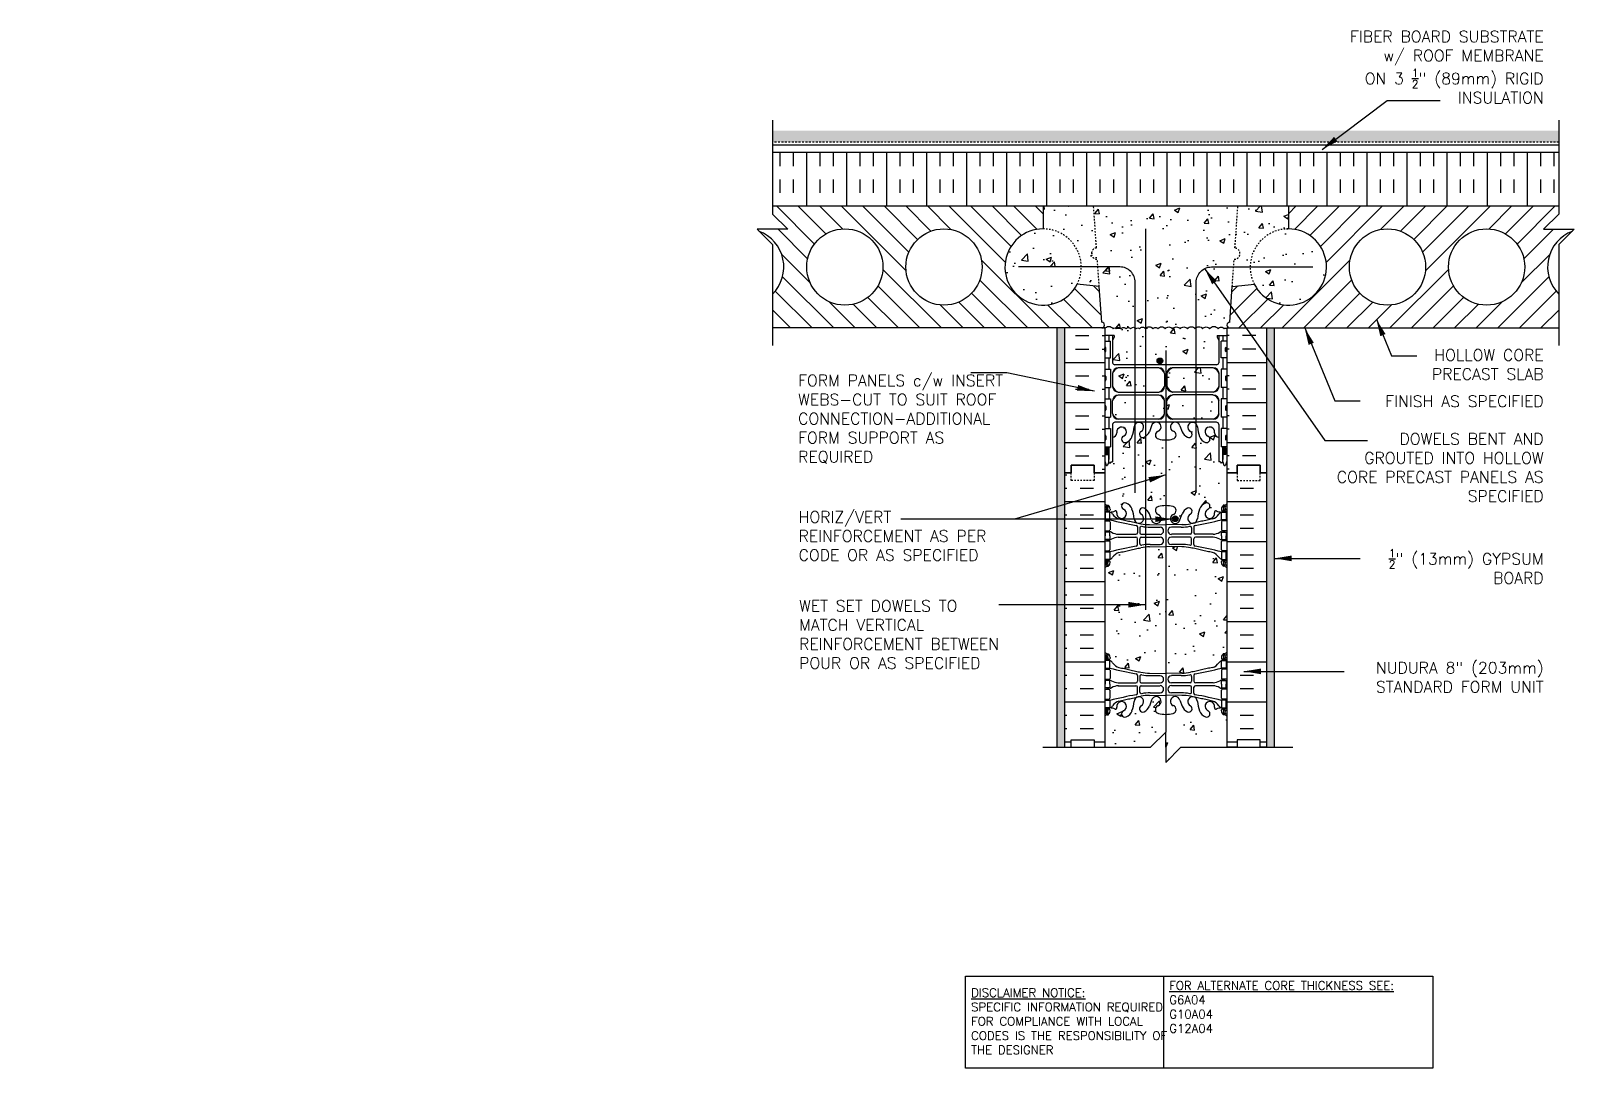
# Model space of a CAD drawing. Header units: inches. Extents: x 108 to 209, y 128 to 196.
import ezdxf

# ---------------------------------------------------------------- set-up
doc = ezdxf.new("R2010")
doc.units = ezdxf.units.IN
doc.header["$LTSCALE"] = 0.5
doc.header["$MEASUREMENT"] = 0
doc.linetypes.add('DASHED2', pattern=[0.375, 0.25, -0.125])
doc.linetypes.add('HIDDEN2', pattern=[0.1875, 0.125, -0.0625])
for name, color, linetype in [('HATCH', 12, 'Continuous'), ('Hidden2', 12, 'HIDDEN2'), ('line25', 2, 'Continuous'), ('LINE3', 3, 'Continuous'), ('LINE50', 5, 'Continuous'), ('LINE9', 9, 'Continuous'), ('TEXT', 4, 'Continuous'), ('Web_Edge', 9, 'Continuous')]:
    doc.layers.add(name, color=color, linetype=linetype)
doc.styles.add('DIM', font='romans.shx', dxfattribs={"width": 0.7})
doc.styles.add('ROMANS', font='romans.shx', dxfattribs={"height": 0.75})
doc.styles.get("Standard").update_dxf_attribs({"font": 'romans.shx', "height": 0.75})
doc.dimstyles.new('ext_12', dxfattribs={"dimscale": 12, "dimtxt": 0.09375, "dimasz": 0.09375, "dimexe": 0.09375, "dimexo": 0.0625, "dimgap": 0.0625, "dimtad": 1, "dimdec": 1, "dimzin": 3, "dimdsep": 46, "dimlunit": 4, "dimtxsty": 'DIM', "dimcen": 0.09, "dimdle": 0.09375, "dimclrt": 4, "dimadec": 0, "dimazin": 0, "dimtfac": 1, "dimtdec": 1, "dimtmove": 2, "dimatfit": 3, "dimfxl": 1, "dimfrac": 2, "dimtolj": 1, "dimtzin": 0, "dimarcsym": 0})
pattern_1 = [(50, (0, 0), (3.5863, -0.31376), [0.375, -4.125]), (355, (0, 0), (-0.693757, 3.76096), [0.3, -3.3]), (100.4514, (0.299, -0.026), (2.892544, 3.4472), [0.3187, -3.50571]), (46.1842, (0, 1), (5.33621, -0.8276), [0.5625, -6.1875]), (96.6356, (0.4447, 0.931), (4.67331, 4.87059), [0.47805, -5.25857]), (351.1842, (0, 1), (4.67331, 4.87059), [0.45, -4.95]), (21, (0.5, 0.75), (2.984535, -2.013094), [0.375, -4.125]), (326, (0.5, 0.75), (1.216577, 3.62575), [0.3, -3.3]), (71.4514, (0.7487, 0.5822), (4.20111, 1.612656), [0.3187, -3.50571]), (37.5, (0, 0), (0.060799, 1.664469), [0, -3.26, 0, -3.35, 0, -3.3125]), (7.5, (0, 0), (1.315348, 1.972059), [0, -1.91, 0, -3.185, 0, -1.2625]), (327.5, (-1.115, 0), (2.669112, -0.1127744), [0, -1.25, 0, -3.9, 0, -5.175]), (317.5, (-1.615, 0), (2.91593, 0.500525), [0, -1.625, 0, -2.59, 0, -3.675])]

msp = doc.modelspace()

# ---------------------------------------------------------------- texts
at = {"layer": 'TEXT', "char_height": 0.75, "style": 'ROMANS'}
for s, insert, width, attachment_point in [('\\A1;FIBER BOARD SUBSTRATE\\Pw/ ROOF MEMBRANE \\PON 3 {\\H0.7x;\\S1/2;}" (89mm) RIGID \\PINSULATION', (207.15, 196.25), 26.1134, 3), ('HOLLOW CORE PRECAST SLAB', (207.15, 175.36), 12.9349, 3), ('FORM PANELS c/w INSERT WEBS-CUT TO SUIT ROOF CONNECTION-ADDITIONAL\\PFORM SUPPORT AS \\PREQUIRED', (158.27, 170.78), 14.5661, 4), ('FINISH AS SPECIFIED', (207.15, 172.33), 15.6784, 3), ('DOWELS BENT AND GROUTED INTO HOLLOW CORE PRECAST PANELS AS SPECIFIED', (207.15, 169.86), 15.4348, 3), ('HORIZ/VERT REINFORCEMENT AS PER CODE OR AS SPECIFIED', (158.3, 164.74), 14.3683, 1), ('\\A1;{\\H0.7x;\\S1/2;}" (13mm) GYPSUM \\PBOARD', (207.15, 162.25), 17.2174, 3), ('WET SET DOWELS TO MATCH VERTICAL REINFORCEMENT BETWEEN POUR OR AS SPECIFIED', (158.33, 156.66), 15.3151, 4), ('NUDURA 8" (203mm) STANDARD FORM UNIT', (207.15, 154.85), 17.2174, 3)]:
    msp.add_mtext(s, dxfattribs=dict(at, insert=insert, width=width, attachment_point=attachment_point))
at = {"layer": 'TEXT', "char_height": 0.5625, "attachment_point": 4}
for s, insert, width in [('{\\LFOR ALTERNATE CORE THICKNESS SEE:\\P}G6A04\\PG10A04\\PG12A04', (182.6, 132.23), 23.333), ('{\\LDISCLAIMER NOTICE:}\\PSPECIFIC INFORMATION REQUIRED FOR COMPLIANCE WITH LOCAL CODES IS THE RESPONSIBILITY OF THE DESIGNER', (169.61, 131.29), 14.0024)]:
    msp.add_mtext(s, dxfattribs=dict(at, insert=insert, width=width))

# ---------------------------------------------------------------- hatches: boundary and pattern name
at = {"layer": 'HATCH'}
h = msp.add_hatch(dxfattribs=at)
h.set_pattern_fill('GRAVEL', color=256, style=0)
h.set_pattern_definition([(228.0128, (0.72, 1), (-7.999998232, -9.000001342), [0.134536, -13.319088]), (184.9697, (0.63, 0.9), (12.0000010515, 0.999991307), [0.230868, -22.855925]), (132.5104, (0.4, 0.88), (9.999990718, -11.000008674), [0.162788, -16.116032]), (267.2737, (0.01, 0.63), (0.999996018, 20.000000295), [0.210238, -20.813558]), (292.8337, (0, 0.42), (-5.0000099054, 11.999996412), [0.206155, -20.409373]), (357.2737, (0.08, 0.23), (-20.000000295, 0.999996018), [0.210238, -20.813558]), (37.6942, (0.29, 0.22), (-13.0000073456, -9.999990405), [0.278029, -27.524849]), (72.2553, (0.51, 0.39), (7.0000107627, 21.999996231), [0.262488, -25.986321]), (121.4296, (0.59, 0.64), (-8.000008234, 12.9999950365), [0.21095, -20.884073]), (175.2364, (0.48, 0.82), (11.000000946, -0.999991533), [0.240832, -11.800763]), (222.3974, (0.24, 0.84), (-12.000007351, -10.999992082), [0.311448, -30.833375]), (138.8141, (1, 0.62), (-7.000002947, 5.999997313), [0.106301, -10.523844]), (171.4692, (0.92, 0.69), (12.999998285, -2.00000791), [0.202237, -20.021511]), (225, (0.72, 0.72), (-1e-16, -1.0000003), [0.141421, -1.272792]), (203.1986, (0.65, 0.84), (4.99999973, 2.000001325), [0.076158, -7.539615]), (291.8014, (0.58, 0.81), (-0.99999991, 3.00000027), [0.107703, -5.277462]), (30.9638, (0.62, 0.71), (2.99999802, 2.00000248), [0.174929, -5.656023]), (161.5651, (0.77, 0.8), (2.00000043, -0.9999984), [0.126491, -3.035787]), (16.3895, (0, 0.81), (10.000002198, 2.99999271), [0.1772, -17.542845]), (70.3462, (0.17, 0.86), (-3.999995247, -11.000002136), [0.148661, -14.717408]), (293.1986, (0.77, 1), (-2.000001325, 4.99999973), [0.152315, -7.463458]), (343.6105, (0.83, 0.86), (-10.000002198, 2.99999271), [0.1772, -17.542845]), (339.444, (0, 0.19), (-5.000001845, 1.999995996), [0.17088, -8.373124]), (294.7751, (0.16, 0.13), (-4.99999219, 11.000003422), [0.143178, -14.174643]), (66.8014, (0.78, 0), (2.000001325, 4.99999973), [0.152315, -7.463458]), (17.354, (0.84, 0.14), (-13.000002019, -3.999994502), [0.167631, -16.595424]), (69.444, (0.29, 0), (-1.999995996, -5.000001845), [0.08544, -8.458564]), (101.3099, (0.72, 0), (-0.99999763, 4.00000075), [0.05099, -5.048029]), (165.9638, (0.71, 0.05), (3.00000055, -0.99999806), [0.206155, -3.91695]), (186.009, (0.51, 0.1), (9.999999751, 0.999999317), [0.19105, -18.913923]), (303.6901, (0.62, 0.62), (-1.00000133, 1.99999956), [0.144222, -3.461329]), (353.1572, (0.7, 0.5), (16.9999993655, -2.000007998), [0.251794, -24.927563]), (60.9454, (0.95, 0.47), (-4.000000027, -7.000000385), [0.102956, -10.192674]), (90, (1, 0.56), (-1, 1), [0.06, -0.94]), (120.2564, (0.49, 0.13), (3.999994887, -7.000002456), [0.138924, -13.75352]), (48.0128, (0.42, 0.25), (7.999998232, 9.000001342), [0.269072, -13.184552]), (0, (0.6, 0.45), (1, 1), [0.26, -0.74]), (325.3048, (0.86, 0.45), (-9.999994259, 7.00000861), [0.158114, -15.653274]), (254.0546, (0.99, 0.36), (-0.99999989, -4.00000013), [0.145602, -7.134508]), (207.646, (0.95, 0.22), (-18.999995807, -10.000007713), [0.237065, -23.469474]), (175.4261, (0.74, 0.11), (-13.0000005583, 0.999994801), [0.250799, -24.829074])])
h.paths.add_polyline_path([(208.15, 189.7), (156.59, 189.7), (156.59, 188.95), (208.15, 188.95)])
h = msp.add_hatch(dxfattribs=at)
h.set_pattern_fill('INSUL', color=256, scale=7, angle=90, style=0)
h.set_pattern_definition([(90, (82.7054, 29.8633), (-2.625, 2e-16), []), (90, (81.8304, 29.8633), (-2.625, 2e-16), [0.875, -0.875]), (90, (80.9554, 29.8633), (-2.625, 2e-16), [0.875, -0.875])])
h.paths.add_polyline_path([(156.59, 188.26), (156.59, 184.76), (208.15, 184.76), (208.15, 188.26)])
h = msp.add_hatch(dxfattribs=at)
h.set_pattern_fill('ANSI31', color=256, scale=8, style=0)
h.set_pattern_definition([(135, (364.2272, 0), (0.7071068, 0.7071068), [])])
h.paths.add_polyline_path([(156.59, 176.76), (156.59, 178.99, 0.545356), (155.72, 183.1), (155.59, 183.23), (156.59, 183.23), (157.59, 183.23), (156.59, 184.23), (156.59, 184.76), (173.33, 184.76), (174.33, 184.76), (174.33, 183.26, 1.788289), (176.56, 179.64), (178.01, 179.48), (178.17, 177.14, -1), (178.17, 176.76)])
h.paths.add_polyline_path([(170.33, 180.76, 1), (165.33, 180.76, 1)], flags=16)
h.paths.add_polyline_path([(163.83, 180.76, 1), (158.83, 180.76, 1)], flags=16)
h = msp.add_hatch(dxfattribs=at)
h.set_pattern_fill('AR-CONC', color=256, scale=0.5)
h.set_pattern_definition(pattern_1)
h.paths.add_polyline_path([(186.14, 167.91), (186.01, 167.91, -0.414214), (185.96, 167.96), (185.96, 167.99), (185.86, 167.99), (185.86, 169.59, -0.380392), (185.57, 169.89, 2.087231), (185.13, 169.66, -1), (184.97, 169.26, -0.21345), (184.58, 169.65, -0.068226), (184.44, 170.27, 1.753171), (183.99, 169.98, -0.940793), (183.79, 169.59, -0.173075), (183.44, 169.96), (183.3, 170.35, 1.612474), (182.87, 169.99, -0.734872), (182.84, 169.48, -0.068475), (182.37, 169.41, -0.068475), (181.9, 169.48, -0.734872), (181.87, 169.99, 1.612474), (181.44, 170.35), (181.3, 169.96, -0.173075), (180.95, 169.59, -0.940793), (180.75, 169.98, 1.753171), (180.3, 170.27, -0.068226), (180.16, 169.65, -0.21345), (179.77, 169.26, -1), (179.61, 169.66, 2.087231), (179.17, 169.89, -0.380397), (178.88, 169.59), (178.88, 167.99), (178.78, 167.99), (178.78, 167.96, -0.414214), (178.73, 167.91), (178.6, 167.91), (178.56, 167.76, -0.6), (178.46, 167.76), (178.37, 168.02), (178.37, 167.26), (178.37, 165.23, 0.088416), (178.52, 165.13), (178.61, 165.13), (178.61, 165.09, -0.249069), (178.72, 164.88), (178.72, 164.82, -0.414214), (178.65, 164.75), (178.61, 164.75), (178.61, 164.68), (178.71, 164.68, 0.085348), (179.04, 164.76, -0.669601), (179.17, 164.64, 2.087231), (179.61, 164.86, -1), (179.77, 165.27, -0.21345), (180.16, 164.88, -0.068226), (180.3, 164.26, 1.753171), (180.75, 164.55, -0.940793), (180.95, 164.94, -0.173075), (181.3, 164.57), (181.44, 164.18, 1.612474), (181.87, 164.54, -0.734872), (181.9, 165.05, -0.068475), (182.37, 165.11, -0.068475), (182.84, 165.05, -0.734872), (182.87, 164.54, 1.612474), (183.3, 164.18), (183.44, 164.57, -0.173075), (183.79, 164.94, -0.940793), (183.99, 164.55, 1.753171), (184.44, 164.26, -0.068226), (184.58, 164.88, -0.21345), (184.97, 165.27, -1), (185.13, 164.86, 2.087231), (185.57, 164.64, -0.669601), (185.7, 164.76, 0.085348), (186.03, 164.68), (186.13, 164.68), (186.13, 164.75), (186.09, 164.75, -0.414214), (186.02, 164.82), (186.02, 164.88, -0.249069), (186.13, 165.09), (186.13, 165.13), (186.22, 165.13, 0.088416), (186.37, 165.23), (186.37, 167.26), (186.37, 168.02), (186.29, 167.76, -0.6), (186.19, 167.76)])
h.paths.add_polyline_path([(182.29, 171.99, 0.225652), (181.92, 172.37), (179.26, 172.37, 0.225652), (178.88, 171.99), (178.88, 171.15, 0.225652), (179.26, 170.78), (181.92, 170.78, 0.225652), (182.29, 171.15)])
h.paths.add_polyline_path([(182.29, 173.77, 0.225652), (181.92, 174.15), (179.26, 174.15, 0.225652), (178.88, 173.77), (178.88, 172.93, 0.225652), (179.26, 172.56), (181.92, 172.56, 0.225652), (182.29, 172.93)])
h.paths.add_polyline_path([(185.86, 173.77, 0.225652), (185.49, 174.15), (182.82, 174.15, 0.225652), (182.45, 173.77), (182.45, 172.93, 0.225652), (182.82, 172.56), (185.49, 172.56, 0.225652), (185.86, 172.93)])
h.paths.add_polyline_path([(185.86, 171.99, 0.225652), (185.49, 172.37), (182.82, 172.37, 0.225652), (182.45, 171.99), (182.45, 171.15, 0.225652), (182.82, 170.78), (185.49, 170.78, 0.225652), (185.86, 171.15)])
h.paths.add_polyline_path([(185.86, 175.95), (185.74, 176.15), (185.74, 176.26), (186.37, 176.26), (186.37, 176.73, 0.434696), (186.21, 176.71, 0.520567), (185.81, 176.71, 0.520567), (185.24, 176.71, 0.520567), (184.79, 176.71, 0.520567), (184.3, 176.71, 0.520567), (183.79, 176.71, 0.497193), (183.32, 176.71, 0.446925), (182.8, 176.71, 0.520567), (182.34, 176.71, 0.520567), (181.86, 176.71, 0.520567), (181.53, 176.71, 0.520567), (181.04, 176.71, 0.520567), (180.65, 176.71, 0.520567), (180.43, 176.71, 0.520567), (180.07, 176.71, 0.520567), (179.77, 176.71, 0.520567), (179.44, 176.71, 0.520567), (179.12, 176.71, 0.520567), (178.93, 176.71, 0.494469), (178.37, 176.73), (178.37, 176.26), (179, 176.26), (179, 176.15), (178.88, 175.95), (178.88, 174.48, 0.268156), (179.04, 174.34), (185.7, 174.34, 0.268138), (185.86, 174.48)])
h.paths.add_polyline_path([(186.73, 179.48), (186.86, 181.27, 0.932515), (186.91, 182.02), (187.1, 184.76), (177.64, 184.76), (177.83, 182.02, 0.932515), (177.88, 181.27), (178.01, 179.48), (178.17, 177.14, -1), (178.17, 176.76), (178.37, 176.76), (178.37, 176.73, -0.494469), (178.93, 176.71, -0.520567), (179.12, 176.71, -0.520567), (179.44, 176.71, -0.520567), (179.77, 176.71, -0.520567), (180.07, 176.71, -0.520567), (180.43, 176.71, -0.520567), (180.65, 176.71, -0.520567), (181.04, 176.71, -0.520567), (181.53, 176.71, -0.520567), (181.86, 176.71, -0.520567), (182.34, 176.71, -0.520567), (182.8, 176.71, -0.446925), (183.32, 176.71, -0.497193), (183.79, 176.71, -0.520567), (184.3, 176.71, -0.520567), (184.79, 176.71, -0.520567), (185.24, 176.71, -0.520567), (185.81, 176.71, -0.520567), (186.21, 176.71, -0.434696), (186.37, 176.73), (186.37, 176.76), (186.57, 176.76, -1), (186.57, 177.14)])
h.paths.add_polyline_path([(174.33, 183.26, 1.788289), (176.56, 179.64, 0.559194)])
h.paths.add_polyline_path([(177.88, 181.27, -0.932515), (177.83, 182.02), (177.64, 184.76), (174.33, 184.76), (174.33, 183.26, -0.559194), (176.56, 179.64), (178.01, 179.48)])
h.paths.add_polyline_path([(190.41, 183.26, 0.559194), (188.18, 179.64, 1.788289)])
h.paths.add_polyline_path([(186.37, 151.3, 0.088416), (186.22, 151.4), (186.13, 151.4), (186.13, 151.44, -0.249069), (186.02, 151.65), (186.02, 151.71, -0.414214), (186.09, 151.78), (186.13, 151.78), (186.13, 151.85), (186.03, 151.85, 0.085348), (185.7, 151.77, -0.669601), (185.57, 151.89, 2.087231), (185.13, 151.66, -1), (184.97, 151.26, -0.21345), (184.58, 151.65, -0.068226), (184.44, 152.27, 1.753171), (183.99, 151.98, -0.940793), (183.79, 151.59, -0.173075), (183.44, 151.96), (183.3, 152.35, 1.612474), (182.87, 151.99, -0.734872), (182.84, 151.48, -0.068475), (182.37, 151.41, -0.068475), (181.9, 151.48, -0.734872), (181.87, 151.99, 1.612474), (181.44, 152.35), (181.3, 151.96, -0.173075), (180.95, 151.59, -0.940793), (180.75, 151.98, 1.753171), (180.3, 152.27, -0.068226), (180.16, 151.65, -0.21345), (179.77, 151.26, -1), (179.61, 151.66, 2.087231), (179.17, 151.89, -0.669601), (179.04, 151.77, 0.085348), (178.71, 151.85), (178.61, 151.85), (178.61, 151.78), (178.65, 151.78, -0.414214), (178.72, 151.71), (178.72, 151.65, -0.249069), (178.61, 151.44), (178.61, 151.4), (178.52, 151.4, 0.088416), (178.37, 151.3), (178.37, 149.26), (181.37, 149.26), (182.37, 150.26), (182.37, 149.26), (182.37, 148.26), (183.37, 149.26), (186.37, 149.26)])
edge = h.paths.add_edge_path()
edge.add_arc((186.02, 160.68), 0.5, 46.2109, 66.4218)
edge.add_line((186.22, 161.14), (186.13, 161.14))
edge.add_line((186.13, 161.14), (186.13, 161.18))
edge.add_arc((186.27, 161.38), 0.25, 180, 235.9442, ccw=False)
edge.add_line((186.02, 161.38), (186.02, 161.45))
edge.add_arc((186.09, 161.45), 0.0625, 90, 180, ccw=False)
edge.add_line((186.09, 161.51), (186.13, 161.51))
edge.add_line((186.13, 161.51), (186.13, 161.58))
edge.add_line((186.13, 161.58), (186.03, 161.58))
edge.add_arc((186.15, 161.93), 0.364, 214.9775, 250.3387, ccw=False)
edge.add_arc((185.23, 161.32), 0.743, 32.7919, 73.8107)
edge.add_spline(control_points=[(185.44, 162.03), (184, 162.35)], knot_values=[0, 0, 1, 1], degree=1, periodic=0)
edge.add_arc((183.44, 159.42), 2.98, 79.2546, 90.0995)
edge.add_line((183.44, 162.4), (182.37, 162.42))
edge.add_line((182.37, 162.42), (181.3, 162.4))
edge.add_arc((181.3, 159.42), 2.98, 89.9005, 100.7454)
edge.add_spline(control_points=[(180.74, 162.35), (179.3, 162.03)], knot_values=[0, 0, 1, 1], degree=1, periodic=0)
edge.add_arc((179.51, 161.32), 0.743, 106.1893, 147.2081)
edge.add_arc((178.59, 161.93), 0.364, 289.6613, 325.0225, ccw=False)
edge.add_line((178.71, 161.58), (178.61, 161.58))
edge.add_line((178.61, 161.58), (178.61, 161.51))
edge.add_line((178.61, 161.51), (178.65, 161.51))
edge.add_arc((178.65, 161.45), 0.0625, 0, 90, ccw=False)
edge.add_line((178.72, 161.45), (178.72, 161.38))
edge.add_arc((178.47, 161.38), 0.25, 304.0558, 360, ccw=False)
edge.add_line((178.61, 161.18), (178.61, 161.14))
edge.add_line((178.61, 161.14), (178.52, 161.14))
edge.add_arc((178.72, 160.68), 0.5, 113.5782, 133.7891)
edge.add_line((178.37, 161.04), (178.37, 155.49))
edge.add_arc((178.72, 155.85), 0.5, 226.2109, 246.4218)
edge.add_line((178.52, 155.39), (178.61, 155.39))
edge.add_line((178.61, 155.39), (178.61, 155.35))
edge.add_arc((178.47, 155.15), 0.25, 0, 55.9442, ccw=False)
edge.add_line((178.72, 155.15), (178.72, 155.08))
edge.add_arc((178.65, 155.08), 0.0625, -90, 0, ccw=False)
edge.add_line((178.65, 155.02), (178.61, 155.02))
edge.add_line((178.61, 155.02), (178.61, 154.95))
edge.add_line((178.61, 154.95), (178.71, 154.95))
edge.add_arc((178.59, 154.6), 0.364, 34.9775, 70.3387, ccw=False)
edge.add_arc((179.51, 155.21), 0.743, 212.7919, 253.8107)
edge.add_spline(control_points=[(179.3, 154.5), (180.74, 154.18)], knot_values=[0, 0, 1, 1], degree=1, periodic=0)
edge.add_arc((181.3, 157.11), 2.98, 259.2546, 270.0995)
edge.add_line((181.3, 154.13), (182.37, 154.11))
edge.add_line((182.37, 154.11), (183.44, 154.13))
edge.add_arc((183.44, 157.11), 2.98, 269.9005, 280.7454)
edge.add_spline(control_points=[(184, 154.18), (185.44, 154.5)], knot_values=[0, 0, 1, 1], degree=1, periodic=0)
edge.add_arc((185.23, 155.21), 0.743, 286.1893, 327.2081)
edge.add_arc((186.15, 154.6), 0.364, 109.6613, 145.0225, ccw=False)
edge.add_line((186.03, 154.95), (186.13, 154.95))
edge.add_line((186.13, 154.95), (186.13, 155.02))
edge.add_line((186.13, 155.02), (186.09, 155.02))
edge.add_arc((186.09, 155.08), 0.0625, 180, 270, ccw=False)
edge.add_line((186.02, 155.08), (186.02, 155.15))
edge.add_arc((186.27, 155.15), 0.25, 124.0558, 180, ccw=False)
edge.add_line((186.13, 155.35), (186.13, 155.39))
edge.add_line((186.13, 155.39), (186.22, 155.39))
edge.add_arc((186.02, 155.85), 0.5, 293.5782, 313.7891)
edge.add_line((186.37, 155.49), (186.37, 161.04))
h = msp.add_hatch(dxfattribs=at)
h.set_pattern_fill('ANSI31', color=256, scale=8, style=0)
h.set_pattern_definition([(45, (0.5133, 0), (-0.7071068, 0.7071068), [])])
h.paths.add_polyline_path([(208.15, 176.76), (208.15, 178.99, -0.545356), (209.03, 183.1), (209.15, 183.23), (208.15, 183.23), (207.15, 183.23), (208.15, 184.23), (208.15, 184.76), (191.41, 184.76), (190.41, 184.76), (190.41, 183.26, -1.788289), (188.18, 179.64), (186.73, 179.48), (186.57, 177.14, 1), (186.57, 176.76)])
h.paths.add_polyline_path([(194.41, 180.76, -1), (199.41, 180.76, -1)], flags=16)
h.paths.add_polyline_path([(200.91, 180.76, -1), (205.91, 180.76, -1)], flags=16)
h = msp.add_hatch(dxfattribs=at)
h.set_pattern_fill('AR-CONC', color=256, scale=0.5)
h.set_pattern_definition(pattern_1)
h.paths.add_polyline_path([(190.41, 184.76), (187.1, 184.76), (186.91, 182.02, -0.932515), (186.86, 181.27), (186.73, 179.48), (188.18, 179.64, -0.559194), (190.41, 183.26)])
h = msp.add_hatch(dxfattribs=at)
h.set_pattern_fill('AR-SAND', color=256, scale=0.25, style=0)
h.set_pattern_definition([(142.5, (351.20397, 8.65817), (0.01574834, 0.48170594), [0, -0.38, 0, -0.425, 0, -0.40625]), (172.5, (351.204, 8.6582), (-0.4424442, 0.7055365), [0, -0.205, 0, -0.3425, 0, -0.13125]), (212.5, (351.51147, 8.65817), (-0.7785355, 0.00141476), [0, -0.125, 0, -0.45, 0, -0.5875]), (222.5, (351.5115, 8.6582), (-0.7515317, 0.2194189), [0, -0.0625, 0, -0.295, 0, -0.3375])])
h.paths.add_polyline_path([(175.75, 167.21), (175.75, 149.26), (175.25, 149.26), (175.25, 176.76), (175.75, 176.76)])
h = msp.add_hatch(dxfattribs=at)
h.set_pattern_fill('INSUL', color=256, scale=7, style=0)
h.set_pattern_definition([(0, (-2747.7913, -229.745), (0, 2.625), []), (0, (-2747.7913, -228.87), (0, 2.625), [0.875, -0.875]), (0, (-2747.7913, -227.995), (0, 2.625), [0.875, -0.875])])
h.paths.add_polyline_path([(178.37, 176.76), (175.75, 176.76), (175.75, 167.26), (176.18, 167.26), (176.18, 167.76), (177.68, 167.76), (177.68, 167.26), (178.37, 167.26)])
h = msp.add_hatch(dxfattribs=at)
h.set_pattern_fill('INSUL', color=256, scale=7, style=0)
h.set_pattern_definition([(180, (3112.5319, -229.745), (0, 2.625), []), (180, (3112.5319, -228.87), (0, 2.625), [0.875, -0.875]), (180, (3112.5319, -227.995), (0, 2.625), [0.875, -0.875])])
h.paths.add_polyline_path([(189, 176.76), (186.37, 176.76), (186.37, 167.26), (187.06, 167.26), (187.06, 167.76), (188.56, 167.76), (188.56, 167.26), (189, 167.26)])
h = msp.add_hatch(dxfattribs=at)
h.set_pattern_fill('AR-SAND', color=256, scale=0.25, style=0)
h.set_pattern_definition([(37.5, (13.5366, 8.65817), (-0.01574834, 0.48170594), [0, -0.38, 0, -0.425, 0, -0.40625]), (7.5, (13.5366, 8.6582), (0.4424442, 0.7055365), [0, -0.205, 0, -0.3425, 0, -0.13125]), (327.5, (13.2291, 8.65817), (0.7785355, 0.00141476), [0, -0.125, 0, -0.45, 0, -0.5875]), (317.5, (13.2291, 8.6582), (0.7515317, 0.2194189), [0, -0.0625, 0, -0.295, 0, -0.3375])])
h.paths.add_polyline_path([(189, 167.21), (189, 149.26), (189.5, 149.26), (189.5, 176.76), (189, 176.76)])
h = msp.add_hatch(dxfattribs=at)
h.set_pattern_fill('INSUL', color=256, scale=7, style=0)
h.paths.add_polyline_path([(189, 167.26), (188.56, 167.26), (188.56, 166.76), (187.06, 166.76), (187.06, 167.26), (186.37, 167.26), (186.37, 149.26), (187.06, 149.26), (187.06, 149.76), (188.56, 149.76), (188.56, 149.26), (189, 149.26)])
h.paths.add_polyline_path([(178.37, 167.26), (177.68, 167.26), (177.68, 166.76), (176.18, 166.76), (176.18, 167.26), (175.75, 167.26), (175.75, 149.26), (176.18, 149.26), (176.18, 149.76), (177.68, 149.76), (177.68, 149.26), (178.37, 149.26)])
h = msp.add_hatch(dxfattribs=at)
h.set_pattern_fill('AR-CONC', color=256, scale=0.5, style=0)
h.paths.add_polyline_path([(108.21, 154.9), (107.96, 154.9), (107.96, 152.83), (108.21, 152.89)])
at = {"layer": 'LINE3'}
h = msp.add_hatch(color=256, dxfattribs=at)
h.paths.add_polyline_path([(182.17, 174.63, 0.831395), (181.8, 174.63)])
h.paths.add_polyline_path([(182.17, 174.6, 0.045935), (182.17, 174.63), (181.8, 174.63, 0.045935), (181.8, 174.6, 1)])
h = msp.add_hatch(color=256, dxfattribs=at)
h.paths.add_polyline_path([(183.18, 164.29, 0.831395), (182.81, 164.29)])
h.paths.add_polyline_path([(183.18, 164.25, 0.045935), (183.18, 164.29), (182.81, 164.29, 0.045935), (182.81, 164.25, 1)])

# ---------------------------------------------------------------- linework, layer by layer
at = {"layer": 'HATCH'}
msp.add_lwpolyline([(178.35, 176.71, -0.520567), (178.93, 176.71, -0.520567), (179.12, 176.71, -0.520567), (179.44, 176.71, -0.520567), (179.77, 176.71, -0.520567), (180.07, 176.71, -0.520567), (180.43, 176.71, -0.520567), (180.65, 176.71, -0.520567), (181.04, 176.71, -0.520567), (181.53, 176.71, -0.520567), (181.86, 176.71, -0.520567), (182.34, 176.71, -0.520567), (182.8, 176.71, -0.446925), (183.32, 176.71, -0.497193), (183.79, 176.71, -0.520567), (184.3, 176.71, -0.520567), (184.79, 176.71, -0.520567), (185.24, 176.71, -0.520567), (185.81, 176.71, -0.520567), (186.21, 176.71, -0.434696), (186.37, 176.73, -0.434696)], format="xyb", dxfattribs=at)
at = {"layer": 'Hidden2'}
for p, q in [((177.83, 182.02), (177.64, 184.76)), ((186.91, 182.02), (187.1, 184.76)), ((178.01, 179.48), (177.88, 181.27)), ((186.73, 179.48), (186.86, 181.27))]:
    msp.add_line(p, q, dxfattribs=at)
for centre, radius, start, end in [((174.33, 180.76), 2.5, 333.1454, 90), ((190.41, 180.76), 2.5, 90, 206.8546), ((177.88, 181.64), 0.375, 98, 270), ((186.86, 181.64), 0.375, 270, 82)]:
    msp.add_arc(centre, radius, start, end, dxfattribs=at)
at = {"layer": 'line25'}
for p, q in [((156.59, 184.76), (208.15, 184.76)), ((174.33, 184.76), (174.33, 183.26)), ((190.41, 184.76), (190.41, 183.26)), ((178.01, 179.48), (176.56, 179.64)), ((178.17, 177.14), (178.01, 179.48)), ((186.57, 177.14), (186.73, 179.48)), ((186.73, 179.48), (188.18, 179.64)), ((177.17, 176.76), (156.59, 176.76)), ((178.37, 176.76), (156.59, 176.76)), ((178.37, 176.76), (178.37, 167.26)), ((186.37, 176.76), (208.15, 176.76)), ((186.37, 176.76), (186.37, 167.26)), ((187.57, 176.76), (208.15, 176.76)), ((178.37, 175.89), (178.74, 175.89)), ((178.74, 174.81), (178.74, 175.89)), ((186.37, 175.89), (186.01, 175.89)), ((186.01, 174.81), (186.01, 175.89)), ((178.37, 174.81), (178.74, 174.81)), ((178.37, 174.06), (178.74, 174.06)), ((178.74, 174.06), (178.74, 172.86)), ((186.37, 174.81), (186.01, 174.81)), ((186.37, 174.06), (186.01, 174.06)), ((186.01, 174.06), (186.01, 172.86)), ((178.37, 172.86), (178.74, 172.86)), ((178.37, 172.11), (178.74, 172.11)), ((178.74, 172.11), (178.74, 170.91)), ((186.37, 172.86), (186.01, 172.86)), ((186.37, 172.11), (186.01, 172.11)), ((186.01, 172.11), (186.01, 170.91)), ((178.37, 170.91), (178.74, 170.91)), ((178.37, 170.16), (178.74, 170.16)), ((178.74, 170.16), (178.74, 168.96)), ((186.37, 170.91), (186.01, 170.91)), ((186.37, 170.16), (186.01, 170.16)), ((186.01, 170.16), (186.01, 168.96)), ((178.37, 168.96), (178.74, 168.96)), ((186.37, 168.96), (186.01, 168.96)), ((178.37, 167.26), (178.37, 149.26)), ((186.37, 167.26), (186.37, 149.26))]:
    msp.add_line(p, q, dxfattribs=at)
msp.add_lwpolyline([(208.15, 188.26), (156.59, 188.26)], dxfattribs=at)
for centre in [(161.33, 180.76), (167.83, 180.76), (196.91, 180.76), (203.41, 180.76)]:
    msp.add_circle(centre, 2.5, dxfattribs=at)
for centre, radius, start, end in [((174.33, 180.76), 2.5, 90, 333.1454), ((190.41, 180.76), 2.5, 206.8546, 90), ((154.83, 180.76), 2.5, 314.8262, 69.2506), ((209.91, 180.76), 2.5, 110.7494, 225.1738), ((178.17, 176.95), 0.188, 270, 90), ((186.57, 176.95), 0.188, 90, 270)]:
    msp.add_arc(centre, radius, start, end, dxfattribs=at)
at = {"layer": 'LINE3'}
for p, q in [((181.05, 183.26), (181.05, 158.27)), ((182.37, 175.29), (182.37, 150.26))]:
    msp.add_line(p, q, dxfattribs=at)
for points in [[(180.37, 165.95), (180.37, 179.76, 0.414214), (179.37, 180.76), (172.72, 180.76)], [(184.37, 165.95), (184.37, 179.76, -0.414214), (185.37, 180.76), (192.02, 180.76)]]:
    msp.add_lwpolyline(points, format="xyb", dxfattribs=at)
for centre in [(181.99, 174.6), (182.99, 164.25)]:
    msp.add_circle(centre, 0.188, dxfattribs=at)
at = {"layer": 'LINE50', "color": 9, "linetype": 'DASHED2'}
msp.add_line((208.15, 188.95), (156.59, 188.95), dxfattribs=at)
at = {"layer": 'LINE50'}
for p, q in [((175.75, 167.26), (175.75, 176.76)), ((189, 167.21), (189, 176.76)), ((175.75, 149.26), (175.75, 167.26)), ((189, 149.26), (189, 167.26))]:
    msp.add_line(p, q, dxfattribs=at)
for points in [[(178.37, 167.26), (177.68, 167.26), (177.68, 167.76), (176.18, 167.76), (176.18, 167.26), (175.75, 167.26)], [(175.75, 167.26), (176.18, 167.26), (176.18, 167.76), (177.68, 167.76), (177.68, 167.26), (178.37, 167.26)], [(186.37, 167.26), (187.06, 167.26), (187.06, 167.76), (188.56, 167.76), (188.56, 167.26), (189, 167.26)], [(189, 167.26), (188.56, 167.26), (188.56, 167.76), (187.06, 167.76), (187.06, 167.26), (186.37, 167.26)], [(175.75, 149.26), (176.18, 149.26), (176.18, 149.76), (177.68, 149.76), (177.68, 149.26), (178.37, 149.26)], [(189, 149.26), (188.56, 149.26), (188.56, 149.76), (187.06, 149.76), (187.06, 149.26), (186.37, 149.26)]]:
    msp.add_lwpolyline(points, dxfattribs=at)
at = {"layer": 'LINE9'}
for p, q in [((175.25, 149.26), (175.25, 176.76)), ((189.5, 149.26), (189.5, 176.76)), ((178.37, 175.24), (178.37, 175.46)), ((178.37, 175.4), (178.37, 175.4)), ((178.37, 175.29), (178.37, 175.29)), ((178.41, 175.5), (178.41, 175.5)), ((178.41, 175.2), (178.41, 175.2)), ((178.45, 175.24), (178.45, 175.46)), ((186.29, 175.24), (186.29, 175.46)), ((186.33, 175.5), (186.33, 175.5)), ((186.33, 175.2), (186.33, 175.2)), ((186.37, 175.24), (186.37, 175.46)), ((186.37, 175.4), (186.37, 175.4)), ((186.37, 175.29), (186.37, 175.29)), ((178.37, 173.57), (178.37, 173.35)), ((178.37, 173.51), (178.37, 173.51)), ((178.37, 173.4), (178.37, 173.4)), ((178.41, 173.61), (178.41, 173.61)), ((178.41, 173.31), (178.41, 173.31)), ((178.45, 173.57), (178.45, 173.35)), ((186.29, 173.57), (186.29, 173.35)), ((186.33, 173.61), (186.33, 173.61)), ((186.33, 173.31), (186.33, 173.31)), ((186.37, 173.57), (186.37, 173.35)), ((186.37, 173.51), (186.37, 173.51)), ((186.37, 173.4), (186.37, 173.4)), ((178.37, 171.62), (178.37, 171.4)), ((178.37, 171.56), (178.37, 171.56)), ((178.37, 171.45), (178.37, 171.45)), ((178.41, 171.36), (178.41, 171.36)), ((178.45, 171.62), (178.45, 171.4)), ((186.29, 171.62), (186.29, 171.4)), ((186.33, 171.36), (186.33, 171.36)), ((186.37, 171.62), (186.37, 171.4)), ((186.37, 171.56), (186.37, 171.56)), ((186.37, 171.45), (186.37, 171.45)), ((178.37, 169.67), (178.37, 169.45)), ((178.37, 169.61), (178.37, 169.61)), ((178.37, 169.5), (178.37, 169.5)), ((178.41, 169.71), (178.41, 169.71)), ((178.41, 169.41), (178.41, 169.41)), ((178.45, 169.67), (178.45, 169.45)), ((186.29, 169.67), (186.29, 169.45)), ((186.33, 169.71), (186.33, 169.71)), ((186.33, 169.41), (186.33, 169.41)), ((186.37, 169.67), (186.37, 169.45)), ((186.37, 169.61), (186.37, 169.61)), ((186.37, 169.5), (186.37, 169.5)), ((182.37, 150.26), (181.37, 149.26)), ((182.37, 149.26), (182.37, 150.26)), ((174.32, 149.26), (181.37, 149.26)), ((182.37, 149.26), (182.37, 148.26)), ((182.37, 148.26), (183.37, 149.26)), ((183.37, 149.26), (190.71, 149.26))]:
    msp.add_line(p, q, dxfattribs=at)
for points in [[(156.59, 190.38), (156.59, 184.23), (157.59, 183.23), (156.59, 183.23), (155.59, 183.23), (156.59, 182.23), (156.59, 175.61)], [(208.15, 190.38), (208.15, 184.23), (207.15, 183.23), (208.15, 183.23), (209.15, 183.23), (208.15, 182.23), (208.15, 175.61)], [(208.15, 188.76), (156.59, 188.76)]]:
    msp.add_lwpolyline(points, dxfattribs=at)
at = {"layer": 'LINE9', "linetype": 'DASHED2', "ltscale": 0.15}
for points in [[(177.68, 167.26), (177.68, 167.26), (177.68, 166.76), (176.18, 166.76), (176.18, 167.26), (176.18, 167.26)], [(177.68, 167.26), (177.68, 167.26), (177.68, 166.76), (176.18, 166.76), (176.18, 167.26), (176.18, 167.26)], [(187.06, 167.26), (187.06, 167.26), (187.06, 166.76), (188.56, 166.76), (188.56, 167.26), (188.56, 167.26)], [(187.06, 167.26), (187.06, 167.26), (187.06, 166.76), (188.56, 166.76), (188.56, 167.26), (188.56, 167.26)]]:
    msp.add_lwpolyline(points, dxfattribs=at)
at = {"layer": 'LINE9'}
for centre, start, end in [((178.41, 175.46), 90, 180), ((178.41, 175.24), 180, 270), ((178.41, 175.46), 360, 90), ((178.41, 175.24), 270, 0), ((186.33, 175.46), 90, 180), ((186.33, 175.24), 180, 270), ((186.33, 175.46), 0, 90), ((186.33, 175.24), 270, 0), ((178.41, 173.57), 90, 180), ((178.41, 173.35), 180, 270), ((178.41, 173.57), 0, 90), ((178.41, 173.35), 270, 0), ((186.33, 173.57), 90, 180), ((186.33, 173.35), 180, 270), ((186.33, 173.57), 360, 90), ((186.33, 173.35), 270, 0), ((178.41, 171.62), 90, 180), ((178.41, 171.4), 180, 270), ((178.41, 171.62), 0, 90), ((178.41, 171.4), 270, 0), ((186.33, 171.62), 90, 180), ((186.33, 171.4), 180, 270), ((186.33, 171.62), 360, 90), ((186.33, 171.4), 270, 0), ((178.41, 169.67), 90, 180), ((178.41, 169.45), 180, 270), ((178.41, 169.67), 0, 90), ((178.41, 169.45), 270, 0), ((186.33, 169.67), 90, 180), ((186.33, 169.45), 180, 270), ((186.33, 169.67), 360, 90), ((186.33, 169.45), 270, 0)]:
    msp.add_arc(centre, 0.04, start, end, dxfattribs=at)
at = {"layer": 'TEXT'}
msp.add_lwpolyline([(169.24, 134.26), (182.22, 134.26), (182.22, 128.22), (169.24, 128.22)], close=True, dxfattribs=at)
msp.add_lwpolyline([(182.22, 134.26), (199.88, 134.26), (199.88, 128.22), (182.22, 128.22)], dxfattribs=at)
at = {"layer": 'Web_Edge'}
for p, q in [((179, 176.26), (178.37, 176.26)), ((178.88, 176.26), (178.88, 174.48)), ((179, 176.15), (178.88, 175.95)), ((179, 176.15), (178.88, 175.95)), ((179, 176.26), (179, 176.15)), ((179, 176.26), (179, 176.15)), ((185.74, 176.26), (186.37, 176.26)), ((185.74, 176.26), (185.74, 176.15)), ((185.74, 176.26), (185.74, 176.15)), ((185.74, 176.15), (185.86, 175.95)), ((185.74, 176.15), (185.86, 175.95)), ((185.86, 176.26), (185.86, 174.48)), ((185.7, 174.34), (179.04, 174.34)), ((181.92, 174.15), (179.26, 174.15)), ((185.49, 174.15), (182.82, 174.15)), ((178.88, 173.77), (178.88, 172.93)), ((182.29, 173.77), (182.29, 172.93)), ((182.45, 173.77), (182.45, 172.93)), ((185.86, 173.77), (185.86, 172.93)), ((179.26, 172.56), (181.92, 172.56)), ((179.26, 172.37), (181.92, 172.37)), ((185.49, 172.56), (182.82, 172.56)), ((185.49, 172.37), (182.82, 172.37)), ((178.88, 171.15), (178.88, 171.99)), ((182.29, 171.15), (182.29, 171.99)), ((182.45, 171.15), (182.45, 171.99)), ((185.86, 171.15), (185.86, 171.99)), ((178.88, 170.44), (178.88, 167.99)), ((185.7, 170.59), (179.04, 170.59)), ((181.92, 170.78), (179.26, 170.78)), ((181.44, 170.35), (181.3, 169.96)), ((185.49, 170.78), (182.82, 170.78)), ((183.3, 170.35), (183.44, 169.96)), ((185.86, 170.44), (185.86, 167.99)), ((178.37, 168.02), (178.46, 167.76)), ((178.63, 167.99), (178.56, 167.76)), ((178.63, 167.99), (178.63, 168.96)), ((178.78, 167.99), (178.88, 167.99)), ((178.78, 167.99), (178.78, 167.96)), ((185.96, 167.99), (185.86, 167.99)), ((185.96, 167.99), (185.96, 167.96)), ((186.11, 167.99), (186.11, 168.96)), ((186.11, 167.99), (186.19, 167.76)), ((186.37, 168.02), (186.29, 167.76)), ((178.6, 167.91), (178.73, 167.91)), ((178.78, 167.96), (178.78, 167.96)), ((185.96, 167.96), (185.96, 167.96)), ((186.14, 167.91), (186.01, 167.91)), ((178.52, 165.13), (178.61, 165.13)), ((178.61, 165.13), (178.61, 165.09)), ((186.22, 165.13), (186.13, 165.13)), ((186.13, 165.13), (186.13, 165.09)), ((178.37, 164.85), (178.45, 164.85)), ((178.37, 164.75), (178.65, 164.75)), ((178.37, 164.11), (178.65, 164.11)), ((178.52, 164.75), (178.52, 164.68)), ((178.52, 164.18), (178.52, 164.11)), ((178.61, 164.75), (178.61, 164.68)), ((178.61, 164.18), (178.61, 164.11)), ((178.72, 164.88), (178.72, 164.82)), ((178.72, 164.05), (178.72, 163.52)), ((181.44, 164.18), (181.3, 164.57)), ((183.3, 164.18), (183.44, 164.57)), ((186.02, 164.88), (186.02, 164.82)), ((186.02, 164.05), (186.02, 163.52)), ((186.37, 164.75), (186.09, 164.75)), ((186.37, 164.11), (186.09, 164.11)), ((186.13, 164.75), (186.13, 164.68)), ((186.13, 164.18), (186.13, 164.11)), ((186.22, 164.75), (186.22, 164.68)), ((186.22, 164.18), (186.22, 164.11)), ((186.37, 164.85), (186.29, 164.85)), ((178.37, 163.45), (178.65, 163.45)), ((178.52, 163.45), (178.52, 163.38)), ((178.61, 163.45), (178.61, 163.38)), ((179.26, 163.23), (180.42, 163.23)), ((179.26, 163.04), (180.42, 163.04)), ((180.52, 163.71), (180.52, 163.33)), ((180.52, 162.55), (180.52, 162.94)), ((180.67, 163.65), (180.67, 163.33)), ((180.67, 162.62), (180.67, 162.94)), ((180.77, 163.23), (182, 163.23)), ((180.77, 163.04), (182, 163.04)), ((181.3, 163.87), (182.37, 163.85)), ((181.35, 163.7), (182, 163.7)), ((183.44, 163.87), (182.37, 163.85)), ((183.39, 163.7), (182.74, 163.7)), ((183.97, 163.23), (182.74, 163.23)), ((183.97, 163.04), (182.74, 163.04)), ((184.07, 163.65), (184.07, 163.33)), ((184.07, 162.62), (184.07, 162.94)), ((184.22, 163.71), (184.22, 163.33)), ((184.22, 162.55), (184.22, 162.94)), ((185.48, 163.23), (184.32, 163.23)), ((185.48, 163.04), (184.32, 163.04)), ((186.37, 163.45), (186.09, 163.45)), ((186.13, 163.45), (186.13, 163.38)), ((186.22, 163.45), (186.22, 163.38)), ((178.37, 162.81), (178.65, 162.81)), ((178.37, 162.15), (178.65, 162.15)), ((178.52, 162.81), (178.52, 162.88)), ((178.52, 162.08), (178.52, 162.15)), ((178.61, 162.81), (178.61, 162.88)), ((178.61, 162.08), (178.61, 162.15)), ((178.72, 162.22), (178.72, 162.75)), ((181.3, 162.4), (182.37, 162.42)), ((181.35, 162.57), (182, 162.57)), ((183.44, 162.4), (182.37, 162.42)), ((183.39, 162.57), (182.74, 162.57)), ((186.02, 162.22), (186.02, 162.75)), ((186.37, 162.81), (186.09, 162.81)), ((186.37, 162.15), (186.09, 162.15)), ((186.13, 162.81), (186.13, 162.88)), ((186.13, 162.08), (186.13, 162.15)), ((186.22, 162.81), (186.22, 162.88)), ((186.22, 162.08), (186.22, 162.15)), ((178.37, 161.51), (178.65, 161.51)), ((178.37, 161.41), (178.45, 161.41)), ((178.52, 161.51), (178.52, 161.58)), ((178.52, 161.14), (178.61, 161.14)), ((178.61, 161.51), (178.61, 161.58)), ((178.61, 161.14), (178.61, 161.18)), ((178.72, 161.38), (178.72, 161.45)), ((186.02, 161.38), (186.02, 161.45)), ((186.37, 161.51), (186.09, 161.51)), ((186.13, 161.51), (186.13, 161.58)), ((186.13, 161.14), (186.13, 161.18)), ((186.22, 161.14), (186.13, 161.14)), ((186.22, 161.51), (186.22, 161.58)), ((186.37, 161.41), (186.29, 161.41)), ((178.37, 155.12), (178.45, 155.12)), ((178.37, 155.02), (178.65, 155.02)), ((178.52, 155.39), (178.61, 155.39)), ((178.52, 155.02), (178.52, 154.95)), ((178.61, 155.39), (178.61, 155.35)), ((178.61, 155.02), (178.61, 154.95)), ((178.72, 155.15), (178.72, 155.08)), ((186.02, 155.15), (186.02, 155.08)), ((186.37, 155.02), (186.09, 155.02)), ((186.22, 155.39), (186.13, 155.39)), ((186.13, 155.39), (186.13, 155.35)), ((186.13, 155.02), (186.13, 154.95)), ((186.22, 155.02), (186.22, 154.95)), ((186.37, 155.12), (186.29, 155.12)), ((178.37, 154.38), (178.65, 154.38)), ((178.52, 154.45), (178.52, 154.38)), ((178.61, 154.45), (178.61, 154.38)), ((178.72, 154.31), (178.72, 153.78)), ((180.52, 153.98), (180.52, 153.59)), ((180.67, 153.91), (180.67, 153.59)), ((181.3, 154.13), (182.37, 154.11)), ((181.35, 153.96), (182, 153.96)), ((183.44, 154.13), (182.37, 154.11)), ((183.39, 153.96), (182.74, 153.96)), ((184.07, 153.91), (184.07, 153.59)), ((184.22, 153.98), (184.22, 153.59)), ((186.02, 154.31), (186.02, 153.78)), ((186.37, 154.38), (186.09, 154.38)), ((186.13, 154.45), (186.13, 154.38)), ((186.22, 154.45), (186.22, 154.38)), ((178.37, 153.72), (178.65, 153.72)), ((178.37, 153.08), (178.65, 153.08)), ((178.52, 153.72), (178.52, 153.65)), ((178.52, 153.08), (178.52, 153.15)), ((178.61, 153.72), (178.61, 153.65)), ((178.61, 153.08), (178.61, 153.15)), ((178.72, 152.48), (178.72, 153.01)), ((179.26, 153.49), (180.42, 153.49)), ((179.26, 153.3), (180.42, 153.3)), ((180.52, 152.81), (180.52, 153.2)), ((180.67, 152.88), (180.67, 153.2)), ((180.77, 153.49), (182, 153.49)), ((180.77, 153.3), (182, 153.3)), ((181.35, 152.83), (182, 152.83)), ((183.97, 153.49), (182.74, 153.49)), ((183.97, 153.3), (182.74, 153.3)), ((183.39, 152.83), (182.74, 152.83)), ((184.07, 152.88), (184.07, 153.2)), ((184.22, 152.81), (184.22, 153.2)), ((185.48, 153.49), (184.32, 153.49)), ((185.48, 153.3), (184.32, 153.3)), ((186.02, 152.48), (186.02, 153.01)), ((186.37, 153.72), (186.09, 153.72)), ((186.37, 153.08), (186.09, 153.08)), ((186.13, 153.72), (186.13, 153.65)), ((186.13, 153.08), (186.13, 153.15)), ((186.22, 153.72), (186.22, 153.65)), ((186.22, 153.08), (186.22, 153.15)), ((178.37, 152.42), (178.65, 152.42)), ((178.52, 152.35), (178.52, 152.42)), ((178.52, 151.78), (178.52, 151.85)), ((178.61, 152.35), (178.61, 152.42)), ((178.61, 151.78), (178.61, 151.85)), ((181.3, 152.66), (182.37, 152.68)), ((181.44, 152.35), (181.3, 151.96)), ((183.44, 152.66), (182.37, 152.68)), ((183.3, 152.35), (183.44, 151.96)), ((186.37, 152.42), (186.09, 152.42)), ((186.13, 152.35), (186.13, 152.42)), ((186.13, 151.78), (186.13, 151.85)), ((186.22, 152.35), (186.22, 152.42)), ((186.22, 151.78), (186.22, 151.85)), ((178.37, 151.78), (178.65, 151.78)), ((178.37, 151.68), (178.45, 151.68)), ((178.52, 151.4), (178.61, 151.4)), ((178.61, 151.4), (178.61, 151.44)), ((178.72, 151.65), (178.72, 151.71)), ((186.02, 151.65), (186.02, 151.71)), ((186.37, 151.78), (186.09, 151.78)), ((186.13, 151.4), (186.13, 151.44)), ((186.22, 151.4), (186.13, 151.4)), ((186.37, 151.68), (186.29, 151.68))]:
    msp.add_line(p, q, dxfattribs=at)
for points in [[(178.63, 176.26), (178.63, 175.89)], [(186.11, 176.26), (186.11, 175.89)], [(178.63, 174.81), (178.63, 174.06)], [(186.11, 174.81), (186.11, 174.06)], [(178.63, 172.86), (178.63, 172.11)], [(186.11, 172.86), (186.11, 172.11)], [(178.63, 170.91), (178.63, 170.16)], [(186.11, 170.91), (186.11, 170.16)], [(178.63, 168.96), (178.63, 168.14)], [(186.11, 168.96), (186.11, 168.14)], [(178.71, 163.13), (178.71, 163.38), (178.41, 163.38), (178.41, 163.13)], [(178.71, 163.13), (178.71, 162.88), (178.41, 162.88), (178.41, 163.13)], [(186.03, 163.13), (186.03, 163.38), (186.33, 163.38), (186.33, 163.13)], [(186.03, 163.13), (186.03, 162.88), (186.33, 162.88), (186.33, 163.13)], [(178.71, 153.4), (178.71, 153.65), (178.41, 153.65), (178.41, 153.4)], [(178.71, 153.4), (178.71, 153.15), (178.41, 153.15), (178.41, 153.4)], [(186.03, 153.4), (186.03, 153.65), (186.33, 153.65), (186.33, 153.4)], [(186.03, 153.4), (186.03, 153.15), (186.33, 153.15), (186.33, 153.4)]]:
    msp.add_lwpolyline(points, dxfattribs=at)
for points in [[(178.58, 168.9), (178.43, 168.9), (178.43, 168.46), (178.58, 168.46)], [(178.54, 168.84), (178.47, 168.84), (178.47, 168.46), (178.54, 168.46)], [(186.16, 168.9), (186.31, 168.9), (186.31, 168.46), (186.16, 168.46)], [(186.2, 168.84), (186.27, 168.84), (186.27, 168.46), (186.2, 168.46)], [(178.41, 164.18), (178.71, 164.18), (178.71, 164.68), (178.41, 164.68)], [(186.33, 164.18), (186.03, 164.18), (186.03, 164.68), (186.33, 164.68)], [(178.41, 162.08), (178.71, 162.08), (178.71, 161.58), (178.41, 161.58)], [(186.33, 162.08), (186.03, 162.08), (186.03, 161.58), (186.33, 161.58)], [(178.41, 154.45), (178.71, 154.45), (178.71, 154.95), (178.41, 154.95)], [(186.33, 154.45), (186.03, 154.45), (186.03, 154.95), (186.33, 154.95)], [(178.41, 152.35), (178.71, 152.35), (178.71, 151.85), (178.41, 151.85)], [(186.33, 152.35), (186.03, 152.35), (186.03, 151.85), (186.33, 151.85)]]:
    msp.add_lwpolyline(points, close=True, dxfattribs=at)
for centre, radius, start, end in [((179.09, 174.55), 0.219, 197.388, 257.4322), ((179.46, 173.57), 0.617, 109.5682, 160.4318), ((179.26, 173.77), 0.375, 90, 180), ((181.71, 173.57), 0.617, 19.5682, 70.4318), ((181.92, 173.77), 0.375, 360, 90), ((183.03, 173.57), 0.617, 109.5682, 160.4318), ((182.82, 173.77), 0.375, 90, 180), ((185.28, 173.57), 0.617, 19.5682, 70.4318), ((185.49, 173.77), 0.375, 360, 90), ((185.65, 174.55), 0.219, 282.5678, 342.6083), ((179.46, 173.14), 0.617, 199.5682, 250.4318), ((179.26, 172.93), 0.375, 180, 270), ((179.46, 171.78), 0.617, 109.5682, 160.4318), ((179.26, 171.99), 0.375, 90, 180), ((181.71, 173.14), 0.617, 289.5682, 340.4318), ((181.92, 172.93), 0.375, 270, 0), ((181.71, 171.78), 0.617, 19.5682, 70.4318), ((181.92, 171.99), 0.375, 360, 90), ((183.03, 173.14), 0.617, 199.5682, 250.4318), ((182.82, 172.93), 0.375, 180, 270), ((183.03, 171.78), 0.617, 109.5682, 160.4318), ((182.82, 171.99), 0.375, 90, 180), ((185.28, 173.14), 0.617, 289.5682, 340.4318), ((185.49, 172.93), 0.375, 270, 0), ((185.28, 171.78), 0.617, 19.5682, 70.4318), ((185.49, 171.99), 0.375, 360, 90), ((179.46, 171.36), 0.617, 199.5682, 250.4318), ((179.26, 171.15), 0.375, 180, 270), ((181.71, 171.36), 0.617, 289.5682, 340.4318), ((181.92, 171.15), 0.375, 270, 0), ((183.03, 171.36), 0.617, 199.5682, 250.4318), ((182.82, 171.15), 0.375, 180, 270), ((185.28, 171.36), 0.617, 289.5682, 340.4318), ((185.49, 171.15), 0.375, 270, 0), ((179.09, 170.37), 0.219, 102.5678, 162.6118), ((179.48, 169.95), 0.314, 293.8084, 191.4114), ((177.94, 170.45), 2.36, 339.9985, 355.6105), ((180.61, 170.26), 0.314, 296.0652, 177.2643), ((181.75, 170.27), 0.314, 293.8084, 166.5854), ((182.99, 170.27), 0.314, 13.4146, 246.1916), ((184.13, 170.26), 0.314, 2.7357, 243.9348), ((186.8, 170.45), 2.36, 184.3895, 200.0015), ((185.26, 169.95), 0.314, 348.5886, 246.1916), ((185.65, 170.37), 0.219, 17.3917, 77.4322), ((178.86, 169.91), 0.313, 273.5544, 356.8611), ((179.69, 169.46), 0.22, 111.8037, 291.8037), ((179.53, 169.89), 0.677, 290.6803, 338.8761), ((180.86, 169.79), 0.217, 121.463, 294.4736), ((180.61, 170.26), 0.75, 297.0295, 336.3062), ((181.96, 169.74), 0.268, 109.9662, 255.2108), ((182.36, 171.17), 1.75, 254.7082, 270.3771), ((182.38, 171.17), 1.75, 269.6229, 285.2918), ((182.78, 169.74), 0.268, 284.7892, 70.0338), ((184.13, 170.26), 0.75, 203.6938, 242.9705), ((183.88, 169.79), 0.217, 245.5264, 58.537), ((185.21, 169.89), 0.677, 201.1239, 249.3197), ((185.05, 169.46), 0.22, 248.1963, 68.1963), ((185.88, 169.91), 0.313, 183.1389, 266.4446), ((178.51, 167.79), 0.0567, 208.0725, 331.9275), ((178.73, 167.96), 0.05, 270, 0), ((186.01, 167.96), 0.05, 180, 270), ((186.24, 167.79), 0.0567, 208.0725, 331.9275), ((178.72, 165.59), 0.5, 226.2109, 250.5288), ((178.72, 165.59), 0.6, 234.7832, 245.0748), ((178.71, 164.94), 0.25, 140.1145, 222.4609), ((178.45, 165.03), 0.021, 343.464, 63.9957), ((178.55, 165.07), 0.045, 321.448, 139.1879), ((178.47, 164.88), 0.25, 0, 70.5288), ((178.71, 164.94), 0.16, 140.0001, 222.4609), ((179.69, 165.07), 0.22, 68.1963, 248.1963), ((179.53, 164.64), 0.677, 21.1239, 69.3197), ((180.86, 164.74), 0.217, 65.5264, 238.537), ((181.96, 164.79), 0.268, 104.7892, 250.0338), ((182.36, 163.36), 1.75, 89.6229, 105.2918), ((182.38, 163.36), 1.75, 74.7082, 90.3771), ((182.78, 164.79), 0.268, 289.9662, 75.2108), ((183.88, 164.74), 0.217, 301.463, 114.4736), ((185.21, 164.64), 0.677, 110.6803, 158.8761), ((185.05, 165.07), 0.22, 291.8037, 111.8037), ((186.27, 164.88), 0.25, 109.4712, 180), ((186.19, 165.07), 0.045, 40.8121, 218.552), ((186.03, 164.94), 0.16, 317.5391, 39.9999), ((186.02, 165.59), 0.5, 289.4712, 313.7891), ((186.03, 164.94), 0.25, 317.5391, 39.8855), ((186.29, 165.03), 0.021, 116.0043, 196.536), ((186.02, 165.59), 0.6, 294.9252, 305.2168), ((178.45, 164.87), 0.0196, 269.4032, 15.4901), ((178.56, 164.8), 0.045, 222.4609, 42.4609), ((178.65, 164.82), 0.0625, 270, 0), ((178.65, 164.05), 0.0625, 0, 90), ((178.66, 165.68), 0.997, 273.1538, 293.1467), ((178.59, 164.34), 0.364, 34.9775, 70.3387), ((185.52, 191.6), 28.25, 256.0552, 259.6343), ((179.51, 164.95), 0.743, 212.7919, 253.8107), ((179.08, 164.67), 0.0968, 340.1551, 110.4331), ((179.48, 164.58), 0.314, 168.5886, 66.1916), ((177.94, 164.07), 2.36, 4.3895, 20.0015), ((180.61, 164.27), 0.314, 182.7357, 63.9348), ((180.61, 164.27), 0.75, 23.6938, 62.9705), ((181.75, 164.25), 0.314, 193.4146, 66.1916), ((182.99, 164.25), 0.314, 113.8084, 346.5854), ((184.13, 164.27), 0.75, 117.0295, 156.3062), ((184.13, 164.27), 0.314, 116.0652, 357.2643), ((179.22, 191.6), 28.25, 280.3657, 283.9448), ((186.8, 164.07), 2.36, 159.9985, 175.6105), ((185.26, 164.58), 0.314, 113.8084, 11.4114), ((185.23, 164.95), 0.743, 286.1893, 327.2081), ((185.66, 164.67), 0.0968, 69.5669, 199.8449), ((186.08, 165.68), 0.997, 246.8533, 266.8462), ((186.15, 164.34), 0.364, 109.6613, 145.0225), ((186.09, 164.82), 0.0625, 180, 270), ((186.09, 164.05), 0.0625, 90, 180), ((186.18, 164.8), 0.045, 137.5391, 317.5391), ((186.29, 164.87), 0.0196, 164.5099, 270.5968), ((178.65, 163.52), 0.0625, 270, 0), ((178.71, 163.17), 0.219, 60.4937, 88.92), ((179.35, 164.39), 1.16, 242.5844, 265.8032), ((179.35, 161.88), 1.16, 94.1968, 117.4156), ((180.42, 163.33), 0.1, 270.0388, 360), ((180.42, 162.94), 0.1, 0, 89.9612), ((180.42, 163.71), 0.1, 360, 79.6343), ((180.77, 163.65), 0.1, 79.2546, 180), ((180.77, 163.33), 0.1, 180, 270), ((180.77, 162.94), 0.1, 90, 180), ((181.3, 166.85), 2.98, 259.2546, 270.0995), ((181.35, 166.68), 2.98, 259.2546, 270.0995), ((182, 163.46), 0.234, 270, 90), ((182, 162.8), 0.234, 270, 90), ((182.74, 163.46), 0.234, 90, 270), ((182.74, 162.8), 0.234, 90, 270), ((183.39, 166.68), 2.98, 269.9005, 280.7454), ((183.44, 166.85), 2.98, 269.9005, 280.7454), ((183.97, 163.65), 0.1, 0, 100.7454), ((183.97, 163.33), 0.1, 270, 0), ((183.97, 162.94), 0.1, 0, 90), ((184.32, 163.71), 0.1, 100.3657, 180), ((184.32, 163.33), 0.1, 180, 269.9612), ((184.32, 162.94), 0.1, 90.0388, 180), ((185.39, 164.39), 1.16, 274.1968, 297.4156), ((185.39, 161.88), 1.16, 62.5844, 85.8032), ((186.03, 163.17), 0.219, 91.08, 119.5063), ((186.09, 163.52), 0.0625, 180, 270), ((178.65, 162.75), 0.0625, 0, 90), ((178.65, 162.22), 0.0625, 270, 0), ((178.71, 163.1), 0.219, 271.08, 299.5063), ((185.52, 134.66), 28.25, 100.3657, 103.9448), ((179.51, 161.32), 0.743, 106.1893, 147.2081), ((180.42, 162.55), 0.1, 280.3657, 0), ((180.77, 162.62), 0.1, 180, 280.7454), ((181.3, 159.42), 2.98, 89.9005, 100.7454), ((181.35, 159.59), 2.98, 89.9005, 100.7454), ((183.39, 159.59), 2.98, 79.2546, 90.0995), ((183.44, 159.42), 2.98, 79.2546, 90.0995), ((183.97, 162.62), 0.1, 259.2546, 0), ((184.32, 162.55), 0.1, 180, 259.6343), ((179.22, 134.66), 28.25, 76.0552, 79.6343), ((185.23, 161.32), 0.743, 32.7919, 73.8107), ((186.03, 163.1), 0.219, 240.4937, 268.92), ((186.09, 162.75), 0.0625, 90, 180), ((186.09, 162.22), 0.0625, 180, 270), ((178.72, 160.68), 0.6, 114.9252, 125.2168), ((178.72, 160.68), 0.5, 109.4712, 133.7891), ((178.45, 161.39), 0.0196, 344.5099, 90.5968), ((178.71, 161.33), 0.25, 137.5391, 219.8855), ((178.45, 161.24), 0.021, 296.0043, 16.536), ((178.55, 161.2), 0.045, 220.8121, 38.552), ((178.56, 161.47), 0.045, 317.5391, 137.5391), ((178.71, 161.33), 0.16, 137.5391, 219.9999), ((178.47, 161.38), 0.25, 289.4712, 360), ((178.65, 161.45), 0.0625, 360, 90), ((178.59, 161.93), 0.364, 289.6613, 325.0225), ((186.15, 161.93), 0.364, 214.9775, 250.3387), ((186.09, 161.45), 0.0625, 90, 180), ((186.27, 161.38), 0.25, 180, 250.5288), ((186.18, 161.47), 0.045, 42.4609, 222.4609), ((186.19, 161.2), 0.045, 141.448, 319.1879), ((186.03, 161.33), 0.16, 320.0001, 42.4609), ((186.02, 160.68), 0.5, 46.2109, 70.5288), ((186.03, 161.33), 0.25, 320.1145, 42.4609), ((186.29, 161.39), 0.0196, 89.4032, 195.4901), ((186.29, 161.24), 0.021, 163.464, 243.9957), ((186.02, 160.68), 0.6, 54.7832, 65.0748), ((178.72, 155.85), 0.5, 226.2109, 250.5288), ((178.72, 155.85), 0.6, 234.7832, 245.0748), ((178.45, 155.13), 0.0196, 269.4032, 15.4901), ((178.71, 155.2), 0.25, 140.1145, 222.4609), ((178.45, 155.29), 0.021, 343.464, 63.9957), ((178.55, 155.33), 0.045, 321.448, 139.1879), ((178.56, 155.06), 0.045, 222.4609, 42.4609), ((178.47, 155.15), 0.25, 0, 70.5288), ((178.71, 155.2), 0.16, 140.0001, 222.4609), ((178.65, 155.08), 0.0625, 270, 0), ((178.59, 154.6), 0.364, 34.9775, 70.3387), ((186.15, 154.6), 0.364, 109.6613, 145.0225), ((186.27, 155.15), 0.25, 109.4712, 180), ((186.09, 155.08), 0.0625, 180, 270), ((186.19, 155.33), 0.045, 40.8121, 218.552), ((186.18, 155.06), 0.045, 137.5391, 317.5391), ((186.03, 155.2), 0.16, 317.5391, 39.9999), ((186.02, 155.85), 0.5, 289.4712, 313.7891), ((186.03, 155.2), 0.25, 317.5391, 39.8855), ((186.29, 155.29), 0.021, 116.0043, 196.536), ((186.29, 155.13), 0.0196, 164.5099, 270.5968), ((186.02, 155.85), 0.6, 294.9252, 305.2168), ((178.65, 154.31), 0.0625, 0, 90), ((185.52, 181.87), 28.25, 256.0552, 259.6343), ((179.51, 155.21), 0.743, 212.7919, 253.8107), ((180.42, 153.98), 0.1, 360, 79.6343), ((180.77, 153.91), 0.1, 79.2546, 180), ((181.3, 157.11), 2.98, 259.2546, 270.0995), ((181.35, 156.94), 2.98, 259.2546, 270.0995), ((182, 153.72), 0.234, 270, 90), ((182.74, 153.72), 0.234, 90, 270), ((183.39, 156.94), 2.98, 269.9005, 280.7454), ((183.44, 157.11), 2.98, 269.9005, 280.7454), ((183.97, 153.91), 0.1, 0, 100.7454), ((184.32, 153.98), 0.1, 100.3657, 180), ((179.22, 181.87), 28.25, 280.3657, 283.9448), ((185.23, 155.21), 0.743, 286.1893, 327.2081), ((186.09, 154.31), 0.0625, 90, 180), ((178.65, 153.78), 0.0625, 270, 0), ((178.65, 153.01), 0.0625, 0, 90), ((178.71, 153.43), 0.219, 60.4937, 88.92), ((178.71, 153.36), 0.219, 271.08, 299.5063), ((179.35, 154.65), 1.16, 242.5844, 265.8032), ((179.35, 152.14), 1.16, 94.1968, 117.4156), ((180.42, 153.59), 0.1, 270.0388, 360), ((180.42, 153.2), 0.1, 0, 89.9612), ((180.42, 152.81), 0.1, 280.3657, 0), ((180.77, 153.59), 0.1, 180, 270), ((180.77, 153.2), 0.1, 90, 180), ((180.77, 152.88), 0.1, 180, 280.7454), ((181.35, 149.85), 2.98, 89.9005, 100.7454), ((182, 153.07), 0.234, 270, 90), ((182.74, 153.07), 0.234, 90, 270), ((183.39, 149.85), 2.98, 79.2546, 90.0995), ((183.97, 152.88), 0.1, 259.2546, 0), ((183.97, 153.59), 0.1, 270, 0), ((183.97, 153.2), 0.1, 0, 90), ((184.32, 153.59), 0.1, 180, 269.9612), ((184.32, 153.2), 0.1, 90.0388, 180), ((184.32, 152.81), 0.1, 180, 259.6343), ((185.39, 154.65), 1.16, 274.1968, 297.4156), ((185.39, 152.14), 1.16, 62.5844, 85.8032), ((186.03, 153.43), 0.219, 91.08, 119.5063), ((186.03, 153.36), 0.219, 240.4937, 268.92), ((186.09, 153.78), 0.0625, 180, 270), ((186.09, 153.01), 0.0625, 90, 180), ((178.65, 152.48), 0.0625, 270, 0), ((185.52, 124.92), 28.25, 100.3657, 103.9448), ((178.59, 152.19), 0.364, 289.6613, 325.0225), ((178.66, 150.85), 0.997, 66.8533, 86.8462), ((179.51, 151.58), 0.743, 106.1893, 147.2081), ((179.08, 151.86), 0.0968, 249.5669, 19.8449), ((179.48, 151.95), 0.314, 293.8084, 191.4114), ((177.94, 152.45), 2.36, 339.9985, 355.6105), ((180.61, 152.26), 0.314, 296.0652, 177.2643), ((180.86, 151.79), 0.217, 121.463, 294.4736), ((181.3, 149.68), 2.98, 89.9005, 100.7454), ((180.61, 152.26), 0.75, 297.0295, 336.3062), ((181.75, 152.27), 0.314, 293.8084, 166.5854), ((181.96, 151.74), 0.268, 109.9662, 255.2108), ((182.99, 152.27), 0.314, 13.4146, 246.1916), ((182.78, 151.74), 0.268, 284.7892, 70.0338), ((183.44, 149.68), 2.98, 79.2546, 90.0995), ((184.13, 152.26), 0.75, 203.6938, 242.9705), ((183.88, 151.79), 0.217, 245.5264, 58.537), ((184.13, 152.26), 0.314, 2.7357, 243.9348), ((179.22, 124.92), 28.25, 76.0552, 79.6343), ((186.8, 152.45), 2.36, 184.3895, 200.0015), ((185.26, 151.95), 0.314, 348.5886, 246.1916), ((185.23, 151.58), 0.743, 32.7919, 73.8107), ((185.66, 151.86), 0.0968, 160.1551, 290.4331), ((186.08, 150.85), 0.997, 93.1538, 113.1467), ((186.15, 152.19), 0.364, 214.9775, 250.3387), ((186.09, 152.48), 0.0625, 180, 270), ((178.72, 150.94), 0.6, 114.9252, 125.2168), ((178.72, 150.94), 0.5, 109.4712, 133.7891), ((178.45, 151.66), 0.0196, 344.5099, 90.5968), ((178.71, 151.59), 0.25, 137.5391, 219.8855), ((178.45, 151.5), 0.021, 296.0043, 16.536), ((178.55, 151.46), 0.045, 220.8121, 38.552), ((178.56, 151.73), 0.045, 317.5391, 137.5391), ((178.71, 151.59), 0.16, 137.5391, 219.9999), ((178.47, 151.65), 0.25, 289.4712, 360), ((178.65, 151.71), 0.0625, 360, 90), ((179.69, 151.46), 0.22, 111.8037, 291.8037), ((179.53, 151.89), 0.677, 290.6803, 338.8761), ((182.36, 153.17), 1.75, 254.7082, 270.3771), ((182.38, 153.17), 1.75, 269.6229, 285.2918), ((185.21, 151.89), 0.677, 201.1239, 249.3197), ((185.05, 151.46), 0.22, 248.1963, 68.1963), ((186.09, 151.71), 0.0625, 90, 180), ((186.27, 151.65), 0.25, 180, 250.5288), ((186.18, 151.73), 0.045, 42.4609, 222.4609), ((186.19, 151.46), 0.045, 141.448, 319.1879), ((186.03, 151.59), 0.16, 320.0001, 42.4609), ((186.02, 150.94), 0.5, 46.2109, 70.5288), ((186.03, 151.59), 0.25, 320.1145, 42.4609), ((186.29, 151.66), 0.0196, 89.4032, 195.4901), ((186.29, 151.5), 0.021, 163.464, 243.9957), ((186.02, 150.94), 0.6, 54.7832, 65.0748)]:
    msp.add_arc(centre, radius, start, end, dxfattribs=at)
for points in [[(179.3, 164.24), (180.74, 163.92)], [(185.44, 164.24), (184, 163.92)], [(179.3, 162.03), (180.74, 162.35)], [(185.44, 162.03), (184, 162.35)], [(179.3, 154.5), (180.74, 154.18)], [(185.44, 154.5), (184, 154.18)], [(179.3, 152.29), (180.74, 152.61)], [(185.44, 152.29), (184, 152.61)]]:
    msp.add_open_spline(points, degree=1, dxfattribs=at)

msp.set_redraw_order([(e.dxf.handle, doc.entitydb.next_handle()) for e in msp.query("TEXT MTEXT ATTDEF DIMENSION ARC_DIMENSION")])  # texts and dimensions are drawn at this point

# ---------------------------------------------------------------- leaders
at = {"layer": 'TEXT'}
for points, override in [([(192.62, 188.47), (196.89, 191.68), (200.37, 191.68)], {"dimgap": 0.0625, "dimtad": 0}), ([(184.92, 180.66), (192.8, 169.38), (195.61, 169.38)], {"dimgap": 0.0625, "dimtad": 0}), ([(196.18, 177.33), (197.17, 174.94), (198.84, 174.94)], {"dimgap": 0.0625, "dimtad": 0}), ([(191.48, 176.76), (193.45, 171.98), (195.12, 171.98)], {"dimgap": 0.0625, "dimtad": 0}), ([(177.69, 172.61), (171.95, 173.81), (169.59, 173.81)], {"dimtad": 0}), ([(182.37, 167.12), (172.45, 164.22), (165, 164.22)], {"dimgap": 0.0625, "dimtad": 0}), ([(182.81, 164.22), (172.45, 164.22), (165, 164.22)], {"dimgap": 0.0625, "dimtad": 0}), ([(189.5, 161.65), (195.11, 161.65)], {"dimgap": 0.0625, "dimtad": 0}), ([(181.05, 158.61), (171.42, 158.61)], {"dimgap": 0.0625, "dimtad": 0}), ([(187.49, 154.24), (194.06, 154.24)], {"dimgap": 0.0625, "dimtad": 0})]:
    msp.add_leader(points, dimstyle='ext_12', override=override, dxfattribs=at)

doc.saveas('drawing.dxf')
